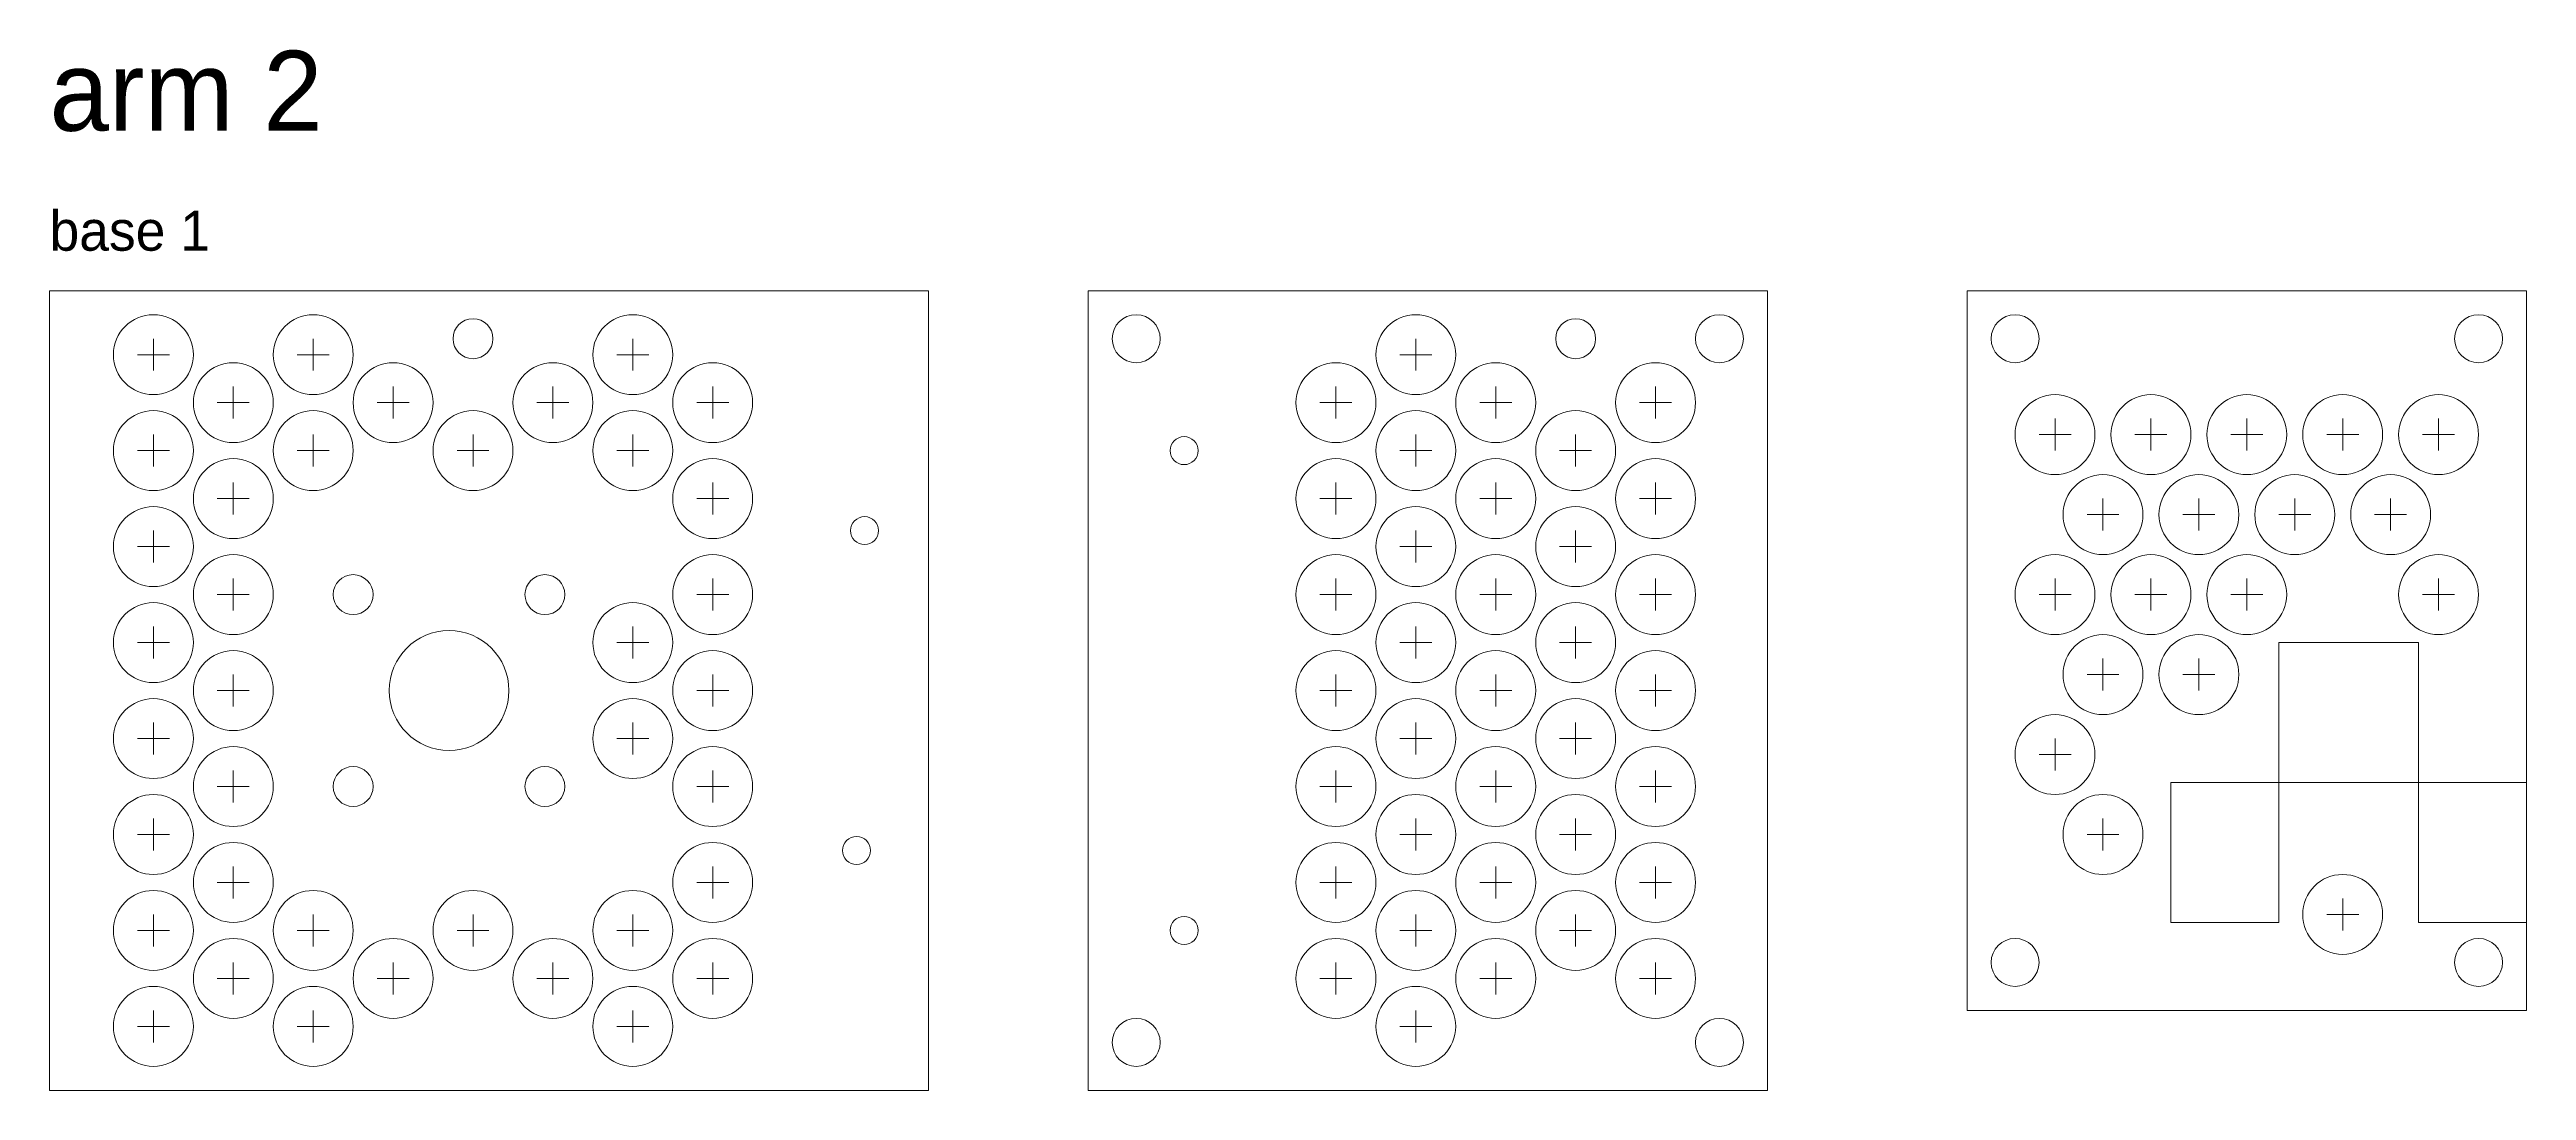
# Model space of a CAD drawing. Header units: millimetres. Extents: x -930 to 1800, y -2430 to 1500.
# Drawn here: x 1100 to 1410, y -2200 to -2069.9 of the extents above; entities that cross this region are included whole.
import ezdxf

# ---------------------------------------------------------------- set-up
doc = ezdxf.new("R2010")
doc.units = ezdxf.units.MM
for name, color, linetype, lineweight, true_color in [('dimension', 136, 'Continuous', 0, 0x008080), ('help', 6, 'Continuous', 0, 0xff00ff), ('housing', 3, 'Continuous', 0, 0x00ff00)]:
    doc.layers.add(name, color=color, linetype=linetype, lineweight=lineweight, true_color=true_color)
doc.styles.add('textstyle17', font='')
doc.styles.add('textstyle19', font='')
doc.styles.get('textstyle17').set_extended_font_data('American Typewriter')
doc.styles.get('textstyle19').set_extended_font_data('American Typewriter')

msp = doc.modelspace()

# ---------------------------------------------------------------- texts
at = {"layer": 'dimension', "char_height": 1, "attachment_point": 1}
for s, insert, style in [('\\H10;arm 2', (1100, -2070), 'textstyle19'), ('\\H5;base 1', (1100, -2090), 'textstyle17')]:
    msp.add_mtext(s, dxfattribs=dict(at, insert=insert, style=style))

# ---------------------------------------------------------------- linework, layer by layer
at = {"layer": 'help'}
for p, q in [((1111, -2108), (1115, -2108)), ((1113, -2106), (1113, -2110)), ((1131, -2108), (1135, -2108)), ((1133, -2106), (1133, -2110)), ((1171, -2108), (1175, -2108)), ((1173, -2106), (1173, -2110)), ((1269, -2108), (1273, -2108)), ((1271, -2106), (1271, -2110)), ((1121, -2114), (1125, -2114)), ((1123, -2112), (1123, -2116)), ((1141, -2114), (1145, -2114)), ((1143, -2112), (1143, -2116)), ((1161, -2114), (1165, -2114)), ((1163, -2112), (1163, -2116)), ((1181, -2114), (1185, -2114)), ((1183, -2112), (1183, -2116)), ((1259, -2114), (1263, -2114)), ((1261, -2112), (1261, -2116)), ((1279, -2114), (1283, -2114)), ((1281, -2112), (1281, -2116)), ((1299, -2114), (1303, -2114)), ((1301, -2112), (1301, -2116)), ((1351, -2120), (1351, -2116)), ((1363, -2120), (1363, -2116)), ((1375, -2120), (1375, -2116)), ((1387, -2120), (1387, -2116)), ((1399, -2120), (1399, -2116)), ((1111, -2120), (1115, -2120)), ((1113, -2118), (1113, -2122)), ((1131, -2120), (1135, -2120)), ((1133, -2118), (1133, -2122)), ((1151, -2120), (1155, -2120)), ((1153, -2118), (1153, -2122)), ((1171, -2120), (1175, -2120)), ((1173, -2118), (1173, -2122)), ((1269, -2120), (1273, -2120)), ((1271, -2118), (1271, -2122)), ((1289, -2120), (1293, -2120)), ((1291, -2118), (1291, -2122)), ((1349, -2118), (1353, -2118)), ((1361, -2118), (1365, -2118)), ((1373, -2118), (1377, -2118)), ((1385, -2118), (1389, -2118)), ((1397, -2118), (1401, -2118)), ((1121, -2126), (1125, -2126)), ((1123, -2124), (1123, -2128)), ((1181, -2126), (1185, -2126)), ((1183, -2124), (1183, -2128)), ((1259, -2126), (1263, -2126)), ((1261, -2124), (1261, -2128)), ((1279, -2126), (1283, -2126)), ((1281, -2124), (1281, -2128)), ((1299, -2126), (1303, -2126)), ((1301, -2124), (1301, -2128)), ((1357, -2130), (1357, -2126)), ((1369, -2130), (1369, -2126)), ((1381, -2130), (1381, -2126)), ((1393, -2130), (1393, -2126)), ((1355, -2128), (1359, -2128)), ((1367, -2128), (1371, -2128)), ((1379, -2128), (1383, -2128)), ((1391, -2128), (1395, -2128)), ((1111, -2132), (1115, -2132)), ((1113, -2130), (1113, -2134)), ((1269, -2132), (1273, -2132)), ((1271, -2130), (1271, -2134)), ((1289, -2132), (1293, -2132)), ((1291, -2130), (1291, -2134)), ((1121, -2138), (1125, -2138)), ((1123, -2136), (1123, -2140)), ((1181, -2138), (1185, -2138)), ((1183, -2136), (1183, -2140)), ((1259, -2138), (1263, -2138)), ((1261, -2136), (1261, -2140)), ((1279, -2138), (1283, -2138)), ((1281, -2136), (1281, -2140)), ((1299, -2138), (1303, -2138)), ((1301, -2136), (1301, -2140)), ((1349, -2138), (1353, -2138)), ((1351, -2140), (1351, -2136)), ((1361, -2138), (1365, -2138)), ((1363, -2140), (1363, -2136)), ((1373, -2138), (1377, -2138)), ((1375, -2140), (1375, -2136)), ((1397, -2138), (1401, -2138)), ((1399, -2140), (1399, -2136)), ((1113, -2142), (1113, -2146)), ((1173, -2142), (1173, -2146)), ((1271, -2142), (1271, -2146)), ((1291, -2142), (1291, -2146)), ((1111, -2144), (1115, -2144)), ((1171, -2144), (1175, -2144)), ((1269, -2144), (1273, -2144)), ((1289, -2144), (1293, -2144)), ((1379, -2161.5), (1379, -2144)), ((1379, -2144), (1396.5, -2144)), ((1396.5, -2144), (1396.5, -2161.5)), ((1123, -2148), (1123, -2152)), ((1183, -2148), (1183, -2152)), ((1261, -2148), (1261, -2152)), ((1281, -2148), (1281, -2152)), ((1301, -2148), (1301, -2152)), ((1355, -2148), (1359, -2148)), ((1357, -2150), (1357, -2146)), ((1367, -2148), (1371, -2148)), ((1369, -2150), (1369, -2146)), ((1121, -2150), (1125, -2150)), ((1181, -2150), (1185, -2150)), ((1259, -2150), (1263, -2150)), ((1279, -2150), (1283, -2150)), ((1299, -2150), (1303, -2150)), ((1113, -2154), (1113, -2158)), ((1173, -2154), (1173, -2158)), ((1271, -2154), (1271, -2158)), ((1291, -2154), (1291, -2158)), ((1111, -2156), (1115, -2156)), ((1171, -2156), (1175, -2156)), ((1269, -2156), (1273, -2156)), ((1289, -2156), (1293, -2156)), ((1351, -2160), (1351, -2156)), ((1123, -2160), (1123, -2164)), ((1183, -2160), (1183, -2164)), ((1261, -2160), (1261, -2164)), ((1281, -2160), (1281, -2164)), ((1301, -2160), (1301, -2164)), ((1349, -2158), (1353, -2158)), ((1121, -2162), (1125, -2162)), ((1181, -2162), (1185, -2162)), ((1259, -2162), (1263, -2162)), ((1279, -2162), (1283, -2162)), ((1299, -2162), (1303, -2162)), ((1365.5, -2161.5), (1410, -2161.5)), ((1365.5, -2161.5), (1379, -2161.5)), ((1365.5, -2179), (1365.5, -2161.5)), ((1396.5, -2161.5), (1379, -2161.5)), ((1379, -2161.5), (1379, -2179)), ((1396.5, -2179), (1396.5, -2161.5)), ((1396.5, -2161.5), (1410, -2161.5)), ((1410, -2179), (1410, -2161.5)), ((1113, -2166), (1113, -2170)), ((1271, -2166), (1271, -2170)), ((1291, -2166), (1291, -2170)), ((1357, -2170), (1357, -2166)), ((1111, -2168), (1115, -2168)), ((1269, -2168), (1273, -2168)), ((1289, -2168), (1293, -2168)), ((1355, -2168), (1359, -2168)), ((1123, -2172), (1123, -2176)), ((1183, -2172), (1183, -2176)), ((1261, -2172), (1261, -2176)), ((1281, -2172), (1281, -2176)), ((1301, -2172), (1301, -2176)), ((1121, -2174), (1125, -2174)), ((1181, -2174), (1185, -2174)), ((1259, -2174), (1263, -2174)), ((1279, -2174), (1283, -2174)), ((1299, -2174), (1303, -2174)), ((1387, -2180), (1387, -2176)), ((1113, -2178), (1113, -2182)), ((1133, -2178), (1133, -2182)), ((1153, -2178), (1153, -2182)), ((1173, -2178), (1173, -2182)), ((1271, -2178), (1271, -2182)), ((1291, -2178), (1291, -2182)), ((1379, -2179), (1365.5, -2179)), ((1385, -2178), (1389, -2178)), ((1410, -2179), (1396.5, -2179)), ((1111, -2180), (1115, -2180)), ((1131, -2180), (1135, -2180)), ((1151, -2180), (1155, -2180)), ((1171, -2180), (1175, -2180)), ((1269, -2180), (1273, -2180)), ((1289, -2180), (1293, -2180)), ((1123, -2184), (1123, -2188)), ((1143, -2184), (1143, -2188)), ((1163, -2184), (1163, -2188)), ((1183, -2184), (1183, -2188)), ((1261, -2184), (1261, -2188)), ((1281, -2184), (1281, -2188)), ((1301, -2184), (1301, -2188)), ((1121, -2186), (1125, -2186)), ((1141, -2186), (1145, -2186)), ((1161, -2186), (1165, -2186)), ((1181, -2186), (1185, -2186)), ((1259, -2186), (1263, -2186)), ((1279, -2186), (1283, -2186)), ((1299, -2186), (1303, -2186)), ((1113, -2190), (1113, -2194)), ((1133, -2190), (1133, -2194)), ((1173, -2190), (1173, -2194)), ((1271, -2190), (1271, -2194)), ((1111, -2192), (1115, -2192)), ((1131, -2192), (1135, -2192)), ((1171, -2192), (1175, -2192)), ((1269, -2192), (1273, -2192))]:
    msp.add_line(p, q, dxfattribs=at)
for centre, radius in [((1113, -2108), 5), ((1133, -2108), 5), ((1153, -2106), 2.5), ((1173, -2108), 5), ((1271, -2108), 5), ((1291, -2106), 2.5), ((1123, -2114), 5), ((1143, -2114), 5), ((1163, -2114), 5), ((1183, -2114), 5), ((1261, -2114), 5), ((1281, -2114), 5), ((1301, -2114), 5), ((1351, -2118), 5), ((1363, -2118), 5), ((1375, -2118), 5), ((1387, -2118), 5), ((1399, -2118), 5), ((1113, -2120), 5), ((1133, -2120), 5), ((1153, -2120), 5), ((1173, -2120), 5), ((1271, -2120), 5), ((1291, -2120), 5), ((1123, -2126), 5), ((1183, -2126), 5), ((1261, -2126), 5), ((1281, -2126), 5), ((1301, -2126), 5), ((1357, -2128), 5), ((1369, -2128), 5), ((1381, -2128), 5), ((1393, -2128), 5), ((1113, -2132), 5), ((1271, -2132), 5), ((1291, -2132), 5), ((1123, -2138), 5), ((1183, -2138), 5), ((1261, -2138), 5), ((1281, -2138), 5), ((1301, -2138), 5), ((1351, -2138), 5), ((1363, -2138), 5), ((1375, -2138), 5), ((1399, -2138), 5), ((1113, -2144), 5), ((1173, -2144), 5), ((1271, -2144), 5), ((1291, -2144), 5), ((1123, -2150), 5), ((1183, -2150), 5), ((1261, -2150), 5), ((1281, -2150), 5), ((1301, -2150), 5), ((1357, -2148), 5), ((1369, -2148), 5), ((1113, -2156), 5), ((1173, -2156), 5), ((1271, -2156), 5), ((1291, -2156), 5), ((1351, -2158), 5), ((1123, -2162), 5), ((1183, -2162), 5), ((1261, -2162), 5), ((1281, -2162), 5), ((1301, -2162), 5), ((1113, -2168), 5), ((1271, -2168), 5), ((1291, -2168), 5), ((1357, -2168), 5), ((1123, -2174), 5), ((1183, -2174), 5), ((1261, -2174), 5), ((1281, -2174), 5), ((1301, -2174), 5), ((1387, -2178), 5), ((1113, -2180), 5), ((1133, -2180), 5), ((1153, -2180), 5), ((1173, -2180), 5), ((1271, -2180), 5), ((1291, -2180), 5), ((1123, -2186), 5), ((1143, -2186), 5), ((1163, -2186), 5), ((1183, -2186), 5), ((1261, -2186), 5), ((1281, -2186), 5), ((1301, -2186), 5), ((1113, -2192), 5), ((1133, -2192), 5), ((1173, -2192), 5), ((1271, -2192), 5)]:
    msp.add_circle(centre, radius, dxfattribs=at)
at = {"layer": 'housing'}
for p, q in [((1100, -2100), (1100, -2200)), ((1210, -2100), (1100, -2100)), ((1210, -2200), (1210, -2100)), ((1230, -2200), (1230, -2100)), ((1230, -2100), (1315, -2100)), ((1315, -2200), (1315, -2100)), ((1340, -2100), (1410, -2100)), ((1340, -2100), (1340, -2190)), ((1410, -2100), (1410, -2190)), ((1340, -2190), (1410, -2190)), ((1100, -2200), (1210, -2200)), ((1230, -2200), (1315, -2200))]:
    msp.add_line(p, q, dxfattribs=at)
for centre, radius in [((1236, -2106), 3), ((1309, -2106), 3), ((1346, -2106), 3), ((1404, -2106), 3), ((1242, -2120), 1.75), ((1202, -2130), 1.75), ((1138, -2138), 2.5), ((1162, -2138), 2.5), ((1150, -2150), 7.5), ((1138, -2162), 2.5), ((1162, -2162), 2.5), ((1201, -2170), 1.75), ((1242, -2180), 1.75), ((1346, -2184), 3), ((1404, -2184), 3), ((1236, -2194), 3), ((1309, -2194), 3)]:
    msp.add_circle(centre, radius, dxfattribs=at)

msp.set_redraw_order([(e.dxf.handle, doc.entitydb.next_handle()) for e in msp.query("TEXT MTEXT ATTDEF DIMENSION ARC_DIMENSION")])  # texts and dimensions are drawn at this point

doc.saveas('drawing.dxf')
